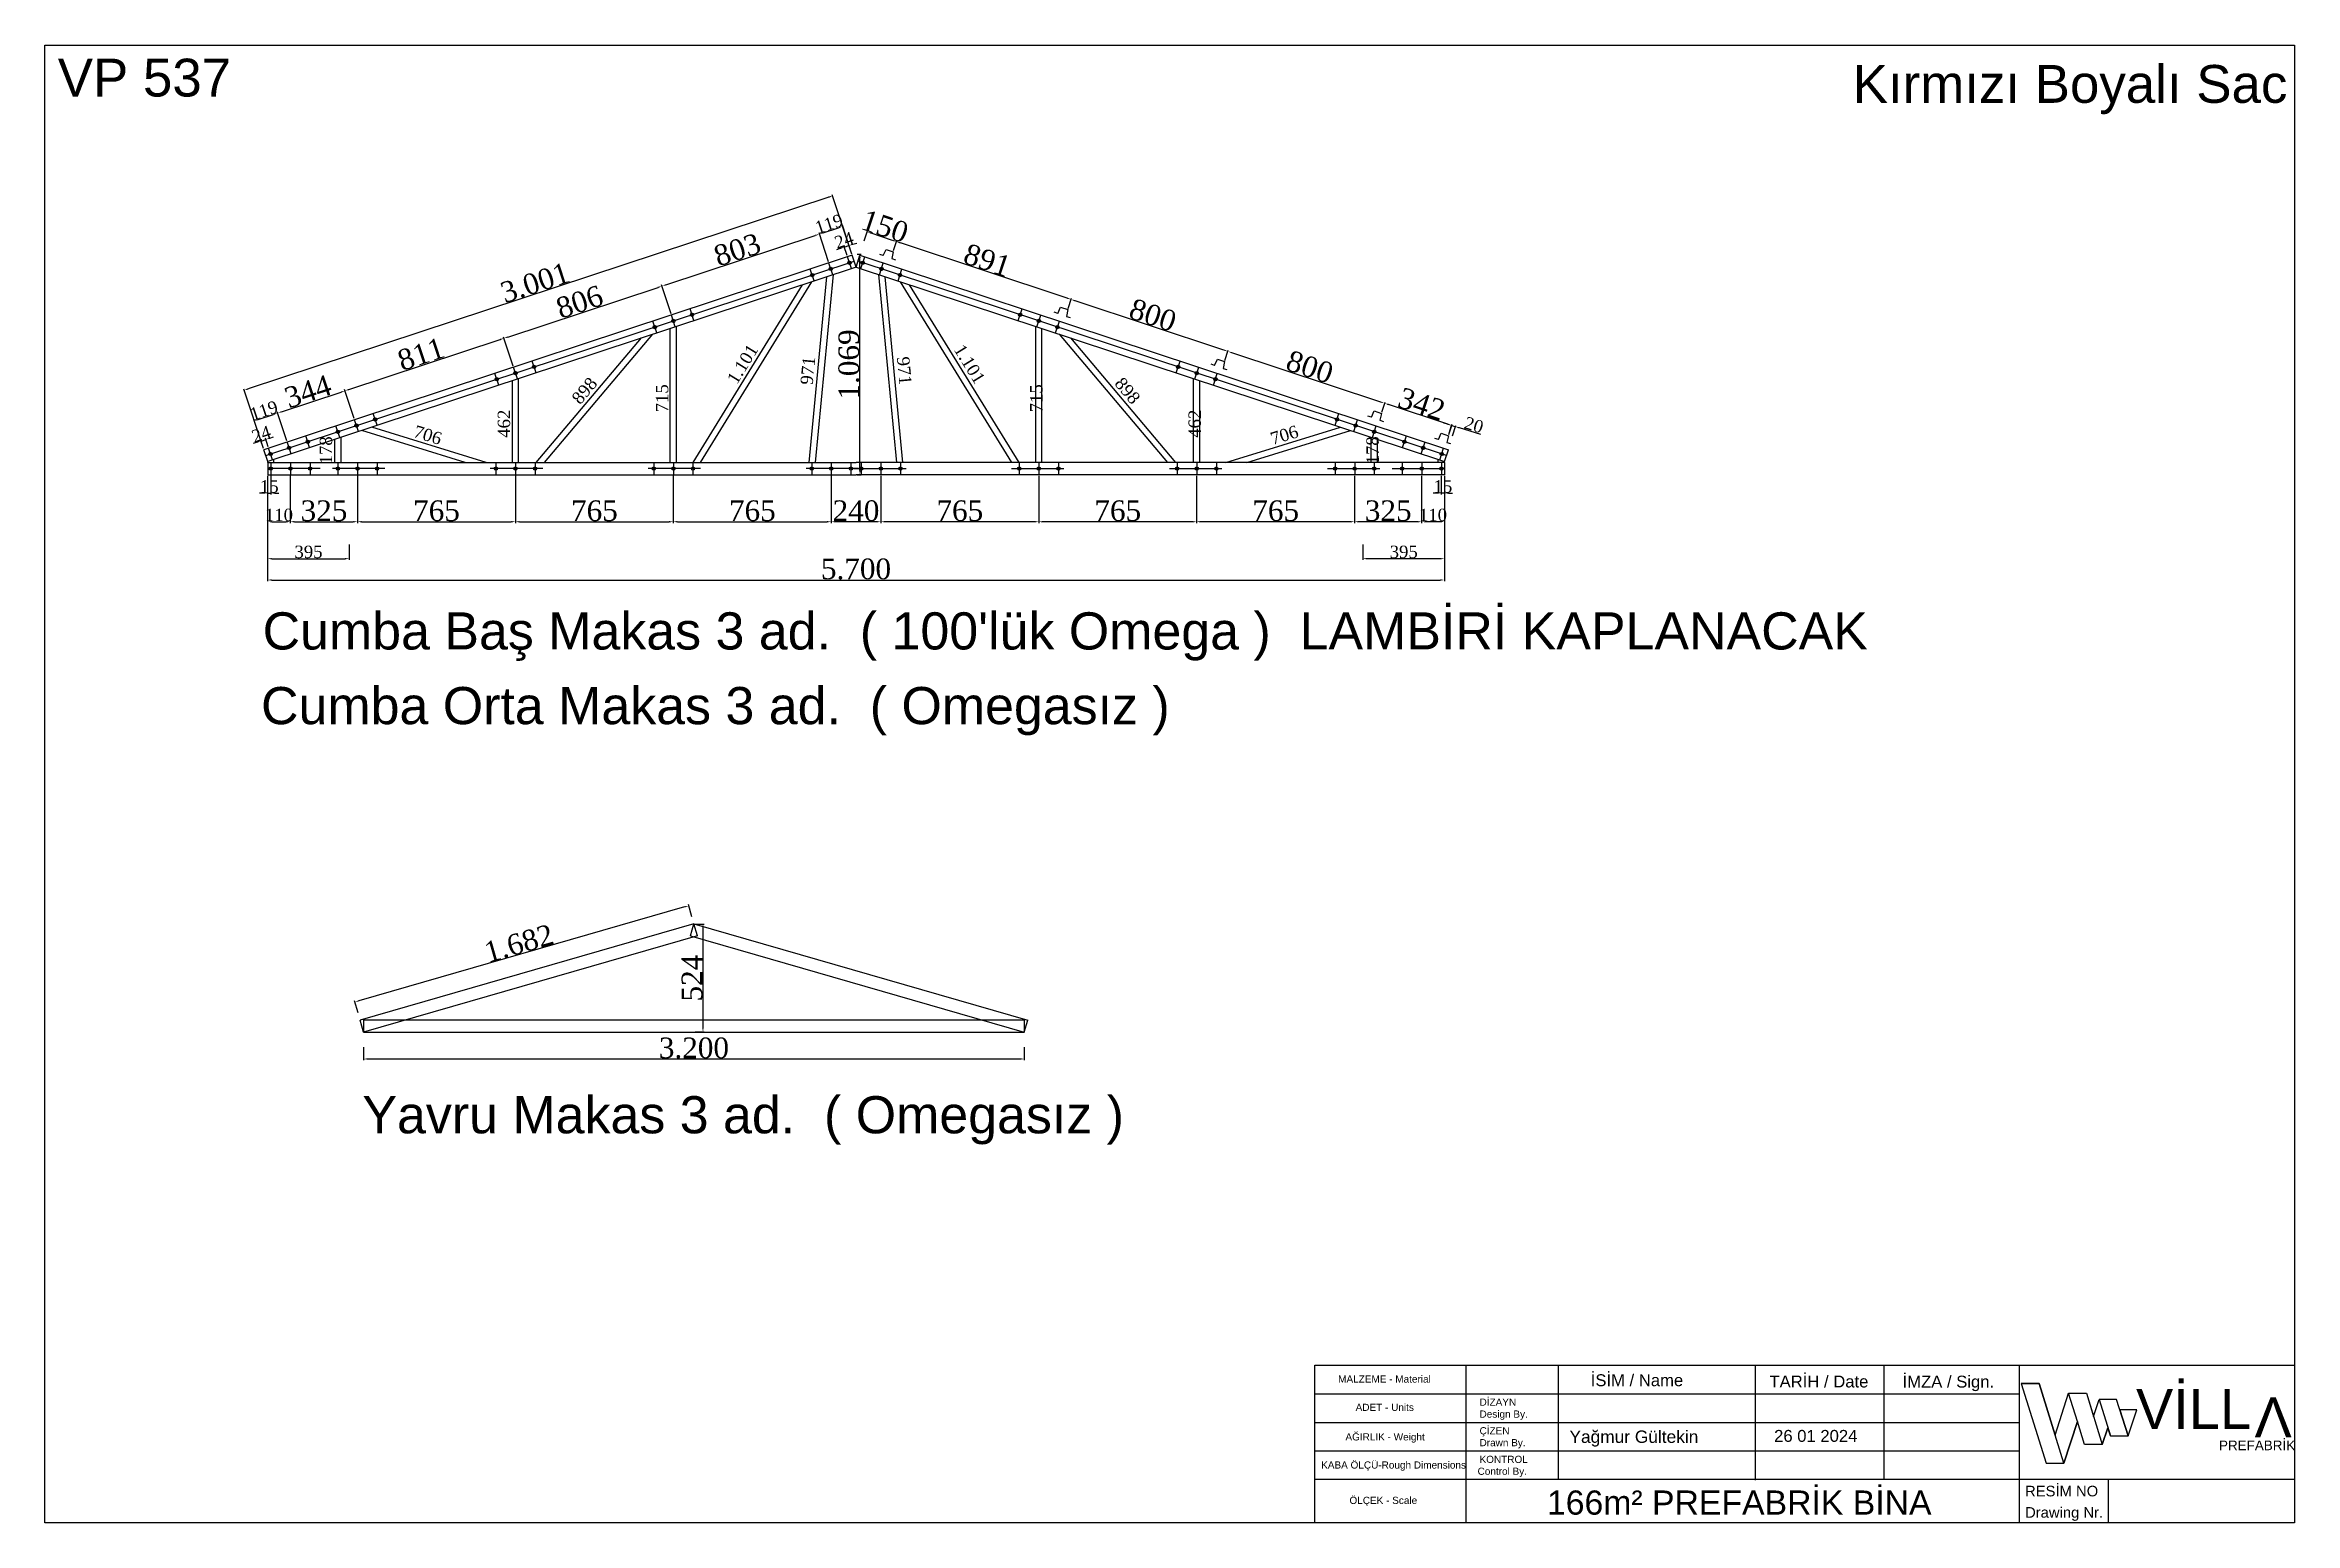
# Model space of a CAD drawing. Header units: millimetres. Extents: x 201962 to 221859, y -224854 to -197588.
# Drawn here: x 209923 to 220821, y -224854 to -217696 of the extents above; entities that cross this region are included whole.
import ezdxf
from ezdxf.enums import TextEntityAlignment as Align

# ---------------------------------------------------------------- set-up
doc = ezdxf.new("R2010")
doc.units = ezdxf.units.MM
doc.header["$MEASUREMENT"] = 0
for name, color, linetype in [('1', 250, 'Continuous'), ('Block1', 255, 'Continuous'), ('DUVAR', 7, 'Continuous'), ('ÖLÇÜLENDİRME', 121, 'Continuous')]:
    doc.layers.add(name, color=color, linetype=linetype)
doc.styles.add('133', font='times.ttf')
doc.styles.get("Standard").update_dxf_attribs({"font": 'arial.ttf'})
doc.dimstyles.new('MAKAS', dxfattribs={"dimscale": 20, "dimtxt": 1.3, "dimasz": 1, "dimexe": 0.3, "dimexo": 0.3, "dimgap": 0.1, "dimtad": 1, "dimrnd": 1, "dimzin": 12, "dimdsep": 46, "dimlunit": 6, "dimtxsty": '133', "dimcen": 0.8, "dimdle": 0.0005, "dimclrd": 4, "dimclre": 6, "dimclrt": 2, "dimazin": 3, "dimtfac": 1, "dimtmove": 0, "dimatfit": 2, "dimldrblk": 'DOTSMALL', "dimfxl": 0, "dimtolj": 1, "dimtzin": 0, "dimarcsym": 0})
doc.dimstyles.new('makas 1', dxfattribs={"dimscale": 20, "dimtxt": 3, "dimasz": 1.2, "dimexe": 0.3, "dimexo": 0.3, "dimgap": 0.1, "dimtad": 1, "dimrnd": 1, "dimzin": 12, "dimdsep": 46, "dimlunit": 6, "dimtxsty": '133', "dimblk": 'NONE', "dimcen": 0.8, "dimdle": 0.0005, "dimse1": 1, "dimse2": 1, "dimsd1": 1, "dimsd2": 1, "dimclrd": 105, "dimclre": 42, "dimclrt": 2, "dimazin": 3, "dimtfac": 1, "dimtmove": 0, "dimatfit": 2, "dimldrblk": 'NONE', "dimfxl": 0, "dimtolj": 1, "dimtzin": 0, "dimarcsym": 0})

msp = doc.modelspace()

# ---------------------------------------------------------------- texts
at = {"attachment_point": 1}
for s, insert, char_height in [('{\\f@Arial Unicode MS|b0|i0|c162|p34;VİLL}', (220050.967, -224204.351), 194.0625), ('{\\f@Arial Unicode MS|b0|i0|c162|p34;PREFABRİK}', (220453.247, -224455), 46.575)]:
    msp.add_mtext_dynamic_manual_height_columns(s, width=1137.80697, gutter_width=12.5, heights=[297.917], dxfattribs=dict(at, insert=insert, char_height=char_height))
at = {"insert": (220805.904, -224439.939), "char_height": 194.0625, "attachment_point": 1, "rotation": 180}
msp.add_mtext_dynamic_manual_height_columns('{\\f@Arial Unicode MS|b0|i0|c162|p34;V}', width=1137.80697, gutter_width=12.5, heights=[297.917], dxfattribs=at)
at = {"layer": '1', "color": 0, "lineweight": 25}
for s, height, p in [('MALZEME - Material', 34.6244, (216186.5, -224174.07)), ('İSİM / Name', 57.70734, (217409.882, -224191.434)), ('TARİH / Date', 57.70734, (218275.647, -224197.61)), ('İMZA / Sign.', 57.70734, (218920.455, -224198.226)), ('ADET - Units', 34.6244, (216271.221, -224311.057)), ('DİZAYN', 34.6244, (216871.356, -224286.077)), ('ÇİZEN', 34.6244, (216871.356, -224424.574)), ('Design By.', 34.6244, (216871.356, -224343.784)), ('AĞIRLIK - Weight', 34.6244, (216221.724, -224454.285)), ('Drawn By.', 34.6244, (216871.356, -224482.282)), ('Yağmur Gültekin', 60.01563, (217306.85, -224466.14)), ('KABA ÖLÇÜ-Rough Dimensions', 34.6244, (216104.142, -224590.417)), ('Control By.', 34.6244, (216861.946, -224620.779)), ('KONTROL', 34.6244, (216871.356, -224563.072)), ('ÖLÇEK - Scale', 34.6244, (216241.282, -224761.745)), ('RESİM NO', 51.2954, (219513.705, -224725.128)), ('Drawing Nr.', 51.29541, (219513.705, -224828.428))]:
    msp.add_text(s, height=height, dxfattribs=at).set_placement(p)
msp.add_text('26 01 2024', height=57.7073, dxfattribs=at).set_placement((218701.558, -224461.082), align=Align.RIGHT)
msp.add_text('166m² PREFABRİK BİNA', height=117.07034, dxfattribs=at).set_placement((218129.256, -224813.693), align=Align.CENTER)
at = {"layer": 'ÖLÇÜLENDİRME', "color": 2}
msp.add_text('VP 537', height=183.279, dxfattribs=at).set_placement((209984.564, -217945.303))
at = {"layer": 'ÖLÇÜLENDİRME', "color": 2, "attachment_point": 1}
for s, insert, char_height, width in [('Kırmızı Boyalı Sac', (218678.752, -217792.545), 183.27904, 7657.25151), ("Cumba Baş Makas 3 ad.  ( 100'lük Omega )  LAMBİRİ KAPLANACAK", (210976.813, -220443.478), 180, 11477.02618), ('Cumba Orta Makas 3 ad.  ( Omegasız )', (210969.145, -220805.179), 180, 11477.02618), ('Yavru Makas 3 ad.  ( Omegasız )', (211460.103, -222786.756), 180, 11477.02618)]:
    msp.add_mtext(s, dxfattribs=dict(at, insert=insert, char_height=char_height, width=width))

# ---------------------------------------------------------------- blocks, each defined once
blk = doc.blocks.new('*D10066')
at = {"layer": 'Defpoints', "color": 0}
for p in [(211001, -219777), (211016, -219777), (211016, -219866)]:
    blk.add_point(p, dxfattribs=at)
at = {"layer": 'ÖLÇÜLENDİRME', "color": 6, "lineweight": -2, "ltscale": 0.5}
for p, q in [((211001, -219783), (211001, -219872)), ((211016, -219783), (211016, -219872))]:
    blk.add_line(p, q, dxfattribs=at)
at = {"layer": 'ÖLÇÜLENDİRME', "color": 4, "lineweight": -2, "ltscale": 0.5}
for p, q in [((210981, -219866), (210961, -219866)), ((211001, -219866), (211016, -219866)), ((211036, -219866), (211056, -219866))]:
    blk.add_line(p, q, dxfattribs=at)
at = {"layer": 'ÖLÇÜLENDİRME', "color": 4}
for points in [[(210981, -219869), (210981, -219863), (211001, -219866)], [(211036, -219863), (211036, -219869), (211016, -219866)]]:
    blk.add_solid(points, dxfattribs=at)
at = {"layer": 'ÖLÇÜLENDİRME', "color": 2, "insert": (211009, -219834), "char_height": 60, "attachment_point": 5, "style": '133'}
blk.add_mtext('\\A1;15', dxfattribs=at)
blk = doc.blocks.new('_DotSmall')
at = {"color": 0, "linetype": 'ByBlock', "const_width": 0.5}
blk.add_lwpolyline([(-0.0625, 0, 1), (0.0625, 0, 1)], format="xyb", close=True, dxfattribs=at)
blk = doc.blocks.new('*D10067')
at = {"layer": 'Defpoints', "color": 0}
for p in [(211001, -219777), (211111, -219777), (211111, -220005)]:
    blk.add_point(p, dxfattribs=at)
at = {"layer": 'ÖLÇÜLENDİRME', "color": 6, "lineweight": -2, "ltscale": 0.5}
for p, q in [((211001, -219783), (211001, -220011)), ((211111, -219783), (211111, -220011))]:
    blk.add_line(p, q, dxfattribs=at)
at = {"layer": 'ÖLÇÜLENDİRME', "color": 4, "lineweight": -2, "ltscale": 0.5}
blk.add_line((211021, -220005), (211091, -220005), dxfattribs=at)
at = {"layer": 'ÖLÇÜLENDİRME', "color": 4}
for points in [[(211021, -220001), (211021, -220008), (211001, -220005)], [(211091, -220008), (211091, -220001), (211111, -220005)]]:
    blk.add_solid(points, dxfattribs=at)
at = {"layer": 'ÖLÇÜLENDİRME', "color": 2, "insert": (211056, -219972), "char_height": 60, "attachment_point": 5, "style": '133'}
blk.add_mtext('\\A1;110', dxfattribs=at)
blk = doc.blocks.new('*D10068')
at = {"layer": 'Defpoints', "color": 0}
for p in [(211111, -219777), (211436, -219777), (211436, -220005)]:
    blk.add_point(p, dxfattribs=at)
at = {"layer": 'ÖLÇÜLENDİRME', "color": 6, "lineweight": -2, "ltscale": 0.5}
for p, q in [((211111, -219783), (211111, -220011)), ((211436, -219783), (211436, -220011))]:
    blk.add_line(p, q, dxfattribs=at)
at = {"layer": 'ÖLÇÜLENDİRME', "color": 4, "lineweight": -2, "ltscale": 0.5}
blk.add_line((211131, -220005), (211416, -220005), dxfattribs=at)
at = {"layer": 'ÖLÇÜLENDİRME', "color": 4}
for points in [[(211131, -220001), (211131, -220008), (211111, -220005)], [(211416, -220008), (211416, -220001), (211436, -220005)]]:
    blk.add_solid(points, dxfattribs=at)
at = {"layer": 'ÖLÇÜLENDİRME', "color": 2, "insert": (211274, -219952), "char_height": 100, "attachment_point": 5, "style": '133'}
blk.add_mtext('\\A1;325', dxfattribs=at)
blk = doc.blocks.new('*D10069')
at = {"layer": 'Defpoints', "color": 0}
for p in [(211436, -219777), (212201, -219777), (212201, -220005)]:
    blk.add_point(p, dxfattribs=at)
at = {"layer": 'ÖLÇÜLENDİRME', "color": 6, "lineweight": -2, "ltscale": 0.5}
for p, q in [((211436, -219783), (211436, -220011)), ((212201, -219783), (212201, -220011))]:
    blk.add_line(p, q, dxfattribs=at)
at = {"layer": 'ÖLÇÜLENDİRME', "color": 4, "lineweight": -2, "ltscale": 0.5}
blk.add_line((211456, -220005), (212181, -220005), dxfattribs=at)
at = {"layer": 'ÖLÇÜLENDİRME', "color": 4}
for points in [[(211456, -220001), (211456, -220008), (211436, -220005)], [(212181, -220008), (212181, -220001), (212201, -220005)]]:
    blk.add_solid(points, dxfattribs=at)
at = {"layer": 'ÖLÇÜLENDİRME', "color": 2, "insert": (211819, -219952), "char_height": 100, "attachment_point": 5, "style": '133'}
blk.add_mtext('\\A1;765', dxfattribs=at)
blk = doc.blocks.new('*D10070')
at = {"layer": 'Defpoints', "color": 0}
for p in [(212201, -219777), (212966, -219777), (212966, -220005)]:
    blk.add_point(p, dxfattribs=at)
at = {"layer": 'ÖLÇÜLENDİRME', "color": 6, "lineweight": -2, "ltscale": 0.5}
for p, q in [((212201, -219783), (212201, -220011)), ((212966, -219783), (212966, -220011))]:
    blk.add_line(p, q, dxfattribs=at)
at = {"layer": 'ÖLÇÜLENDİRME', "color": 4, "lineweight": -2, "ltscale": 0.5}
blk.add_line((212221, -220005), (212946, -220005), dxfattribs=at)
at = {"layer": 'ÖLÇÜLENDİRME', "color": 4}
for points in [[(212221, -220001), (212221, -220008), (212201, -220005)], [(212946, -220008), (212946, -220001), (212966, -220005)]]:
    blk.add_solid(points, dxfattribs=at)
at = {"layer": 'ÖLÇÜLENDİRME', "color": 2, "insert": (212584, -219952), "char_height": 100, "attachment_point": 5, "style": '133'}
blk.add_mtext('\\A1;765', dxfattribs=at)
blk = doc.blocks.new('*D10071')
at = {"layer": 'Defpoints', "color": 0}
for p in [(212966, -219777), (213731, -219777), (213731, -220005)]:
    blk.add_point(p, dxfattribs=at)
at = {"layer": 'ÖLÇÜLENDİRME', "color": 6, "lineweight": -2, "ltscale": 0.5}
for p, q in [((212966, -219783), (212966, -220011)), ((213731, -219783), (213731, -220011))]:
    blk.add_line(p, q, dxfattribs=at)
at = {"layer": 'ÖLÇÜLENDİRME', "color": 4, "lineweight": -2, "ltscale": 0.5}
blk.add_line((212986, -220005), (213711, -220005), dxfattribs=at)
at = {"layer": 'ÖLÇÜLENDİRME', "color": 4}
for points in [[(212986, -220001), (212986, -220008), (212966, -220005)], [(213711, -220008), (213711, -220001), (213731, -220005)]]:
    blk.add_solid(points, dxfattribs=at)
at = {"layer": 'ÖLÇÜLENDİRME', "color": 2, "insert": (213349, -219952), "char_height": 100, "attachment_point": 5, "style": '133'}
blk.add_mtext('\\A1;765', dxfattribs=at)
blk = doc.blocks.new('*D10072')
at = {"layer": 'Defpoints', "color": 0}
for p in [(211001, -220109), (211396, -220109), (211396, -220184)]:
    blk.add_point(p, dxfattribs=at)
at = {"layer": 'ÖLÇÜLENDİRME', "color": 6, "lineweight": -2, "ltscale": 0.5}
for p, q in [((211001, -220115), (211001, -220190)), ((211396, -220115), (211396, -220190))]:
    blk.add_line(p, q, dxfattribs=at)
at = {"layer": 'ÖLÇÜLENDİRME', "color": 4, "lineweight": -2, "ltscale": 0.5}
blk.add_line((211021, -220184), (211376, -220184), dxfattribs=at)
at = {"layer": 'ÖLÇÜLENDİRME', "color": 4}
for points in [[(211021, -220180), (211021, -220187), (211001, -220184)], [(211376, -220187), (211376, -220180), (211396, -220184)]]:
    blk.add_solid(points, dxfattribs=at)
at = {"layer": 'ÖLÇÜLENDİRME', "color": 2, "insert": (211199, -220151), "char_height": 60, "attachment_point": 5, "style": '133'}
blk.add_mtext('\\A1;395', dxfattribs=at)
blk = doc.blocks.new('*D10073')
at = {"layer": 'Defpoints', "color": 0}
for p in [(211001, -219920), (216701, -219881), (216701, -220287)]:
    blk.add_point(p, dxfattribs=at)
at = {"layer": 'ÖLÇÜLENDİRME', "color": 6, "lineweight": -2, "ltscale": 0.5}
for p, q in [((211001, -219926), (211001, -220293)), ((216701, -219887), (216701, -220293))]:
    blk.add_line(p, q, dxfattribs=at)
at = {"layer": 'ÖLÇÜLENDİRME', "color": 4, "lineweight": -2, "ltscale": 0.5}
blk.add_line((211021, -220287), (216681, -220287), dxfattribs=at)
at = {"layer": 'ÖLÇÜLENDİRME', "color": 4}
for points in [[(211021, -220283), (211021, -220290), (211001, -220287)], [(216681, -220290), (216681, -220283), (216701, -220287)]]:
    blk.add_solid(points, dxfattribs=at)
at = {"layer": 'ÖLÇÜLENDİRME', "color": 2, "insert": (213851, -220234), "char_height": 100, "attachment_point": 5, "style": '133'}
blk.add_mtext('\\A1;5.700', dxfattribs=at)
blk = doc.blocks.new('*D10079')
at = {"layer": 'Defpoints', "color": 0}
for p in [(213731, -219840), (213971, -219825), (213731, -220005)]:
    blk.add_point(p, dxfattribs=at)
at = {"layer": 'ÖLÇÜLENDİRME', "color": 6, "lineweight": -2, "ltscale": 0.5}
for p, q in [((213731, -219846), (213731, -220011)), ((213971, -219831), (213971, -220011))]:
    blk.add_line(p, q, dxfattribs=at)
at = {"layer": 'ÖLÇÜLENDİRME', "color": 4, "lineweight": -2, "ltscale": 0.5}
blk.add_line((213951, -220005), (213751, -220005), dxfattribs=at)
at = {"layer": 'ÖLÇÜLENDİRME', "color": 4}
for points in [[(213751, -220001), (213751, -220008), (213731, -220005)], [(213951, -220008), (213951, -220001), (213971, -220005)]]:
    blk.add_solid(points, dxfattribs=at)
at = {"layer": 'ÖLÇÜLENDİRME', "color": 2, "insert": (213851, -219952), "char_height": 100, "attachment_point": 5, "style": '133'}
blk.add_mtext('\\A1;240', dxfattribs=at)
blk = doc.blocks.new('*D10183')
at = {"layer": 'Defpoints', "color": 0}
for p in [(211466, -222544), (214666, -222544), (211466, -222607)]:
    blk.add_point(p, dxfattribs=at)
at = {"layer": 'ÖLÇÜLENDİRME', "color": 6, "lineweight": -2, "ltscale": 0.5}
for p, q in [((211466, -222550), (211466, -222613)), ((214666, -222550), (214666, -222613))]:
    blk.add_line(p, q, dxfattribs=at)
at = {"layer": 'ÖLÇÜLENDİRME', "color": 4, "lineweight": -2, "ltscale": 0.5}
blk.add_line((214646, -222607), (211486, -222607), dxfattribs=at)
at = {"layer": 'ÖLÇÜLENDİRME', "color": 4}
for points in [[(211486, -222603), (211486, -222610), (211466, -222607)], [(214646, -222610), (214646, -222603), (214666, -222607)]]:
    blk.add_solid(points, dxfattribs=at)
at = {"layer": 'ÖLÇÜLENDİRME', "color": 2, "insert": (213066, -222554), "char_height": 100, "attachment_point": 5, "style": '133'}
blk.add_mtext('\\A1;3.200', dxfattribs=at)
blk = doc.blocks.new('*D10184')
at = {"layer": 'Defpoints', "color": 0}
for p in [(213066, -221953), (213110, -221953), (213066, -222476)]:
    blk.add_point(p, dxfattribs=at)
at = {"layer": 'ÖLÇÜLENDİRME', "color": 6, "lineweight": -2, "ltscale": 0.5}
for p, q in [((213072, -221953), (213116, -221953)), ((213072, -222476), (213116, -222476))]:
    blk.add_line(p, q, dxfattribs=at)
at = {"layer": 'ÖLÇÜLENDİRME', "color": 4, "lineweight": -2, "ltscale": 0.5}
blk.add_line((213110, -222456), (213110, -221973), dxfattribs=at)
at = {"layer": 'ÖLÇÜLENDİRME', "color": 4}
for points in [[(213113, -221973), (213106, -221973), (213110, -221953)], [(213106, -222456), (213113, -222456), (213110, -222476)]]:
    blk.add_solid(points, dxfattribs=at)
at = {"layer": 'ÖLÇÜLENDİRME', "color": 2, "insert": (213057, -222215), "char_height": 100, "attachment_point": 5, "rotation": 90, "style": '133'}
blk.add_mtext('\\A1;524', dxfattribs=at)
blk = doc.blocks.new('*D10185')
at = {"layer": 'Defpoints', "color": 0}
for p in [(213058, -221924), (211424, -222330), (211441, -222390)]:
    blk.add_point(p, dxfattribs=at)
at = {"layer": 'ÖLÇÜLENDİRME', "color": 4, "lineweight": -2, "ltscale": 0.5}
blk.add_line((213021, -221870), (211443, -222325), dxfattribs=at)
at = {"layer": 'ÖLÇÜLENDİRME', "color": 6, "lineweight": -2, "ltscale": 0.5}
for p, q in [((213056, -221918), (213039, -221859)), ((211440, -222384), (211422, -222325))]:
    blk.add_line(p, q, dxfattribs=at)
at = {"layer": 'ÖLÇÜLENDİRME', "color": 4}
for points in [[(213022, -221873), (213021, -221867), (213041, -221865)], [(211442, -222322), (211444, -222328), (211424, -222330)]]:
    blk.add_solid(points, dxfattribs=at)
at = {"layer": 'ÖLÇÜLENDİRME', "color": 2, "insert": (212218, -222047), "char_height": 100, "attachment_point": 5, "rotation": 16.0764, "style": '133'}
blk.add_mtext('\\A1;1.682', dxfattribs=at)
blk = doc.blocks.new('*D10264')
at = {"layer": 'Defpoints', "color": 0}
for p in [(211367, -219570), (211316, -219748), (211367, -219748)]:
    blk.add_point(p, dxfattribs=at)
at = {"layer": 'Block1', "color": 2, "insert": (211284, -219659), "char_height": 60, "attachment_point": 5, "rotation": 90, "style": '133'}
blk.add_mtext('\\A1;178', dxfattribs=at)
blk = doc.blocks.new('_None')
blk = doc.blocks.new('*D10265')
at = {"layer": 'Defpoints', "color": 0}
for p in [(211417, -219552), (212092, -219760), (212104, -219720)]:
    blk.add_point(p, dxfattribs=at)
at = {"layer": 'Block1', "color": 2, "insert": (211777, -219585), "char_height": 60, "attachment_point": 5, "rotation": 342.857, "style": '133'}
blk.add_mtext('\\A1;706', dxfattribs=at)
blk = doc.blocks.new('*D10266')
at = {"layer": 'Defpoints', "color": 0}
for p in [(212178, -219298), (212222, -219298), (212222, -219761)]:
    blk.add_point(p, dxfattribs=at)
at = {"layer": 'Block1', "color": 2, "insert": (212146, -219530), "char_height": 60, "attachment_point": 5, "rotation": 90, "style": '133'}
blk.add_mtext('\\A1;462', dxfattribs=at)
blk = doc.blocks.new('*D10267')
at = {"layer": 'Defpoints', "color": 0}
for p in [(212851, -219048), (212886, -219078), (212306, -219763)]:
    blk.add_point(p, dxfattribs=at)
at = {"layer": 'Block1', "color": 2, "insert": (212536, -219370), "char_height": 60, "attachment_point": 5, "rotation": 49.7671, "style": '133'}
blk.add_mtext('\\A1;898', dxfattribs=at)
blk = doc.blocks.new('*D10268')
at = {"layer": 'Defpoints', "color": 0}
for p in [(212995, -219050), (212945, -219765), (212995, -219765)]:
    blk.add_point(p, dxfattribs=at)
at = {"layer": 'Block1', "color": 2, "insert": (212912, -219407), "char_height": 60, "attachment_point": 5, "rotation": 90, "style": '133'}
blk.add_mtext('\\A1;715', dxfattribs=at)
blk = doc.blocks.new('*D10269')
at = {"layer": 'Defpoints', "color": 0}
for p in [(213618, -218790), (213655, -218812), (213077, -219750)]:
    blk.add_point(p, dxfattribs=at)
at = {"layer": 'Block1', "color": 2, "insert": (213302, -219241), "char_height": 60, "attachment_point": 5, "rotation": 58.363, "style": '133'}
blk.add_mtext('\\A1;1.101', dxfattribs=at)
blk = doc.blocks.new('*D10270')
at = {"layer": 'Defpoints', "color": 0}
for p in [(213747, -218798), (213604, -219760), (213654, -219765)]:
    blk.add_point(p, dxfattribs=at)
at = {"layer": 'Block1', "color": 2, "insert": (213618, -219273), "char_height": 60, "attachment_point": 5, "rotation": 84.5301, "style": '133'}
blk.add_mtext('\\A1;971', dxfattribs=at)
blk = doc.blocks.new('*D10271')
at = {"layer": 'Defpoints', "color": 0}
for p in [(216686, -219777), (216701, -219777), (216686, -219866)]:
    blk.add_point(p, dxfattribs=at)
at = {"layer": 'ÖLÇÜLENDİRME', "color": 6, "lineweight": -2, "ltscale": 0.5}
for p, q in [((216686, -219783), (216686, -219872)), ((216701, -219783), (216701, -219872))]:
    blk.add_line(p, q, dxfattribs=at)
at = {"layer": 'ÖLÇÜLENDİRME', "color": 4, "lineweight": -2, "ltscale": 0.5}
for p, q in [((216666, -219866), (216646, -219866)), ((216701, -219866), (216686, -219866)), ((216721, -219866), (216741, -219866))]:
    blk.add_line(p, q, dxfattribs=at)
at = {"layer": 'ÖLÇÜLENDİRME', "color": 4}
for points in [[(216666, -219869), (216666, -219863), (216686, -219866)], [(216721, -219863), (216721, -219869), (216701, -219866)]]:
    blk.add_solid(points, dxfattribs=at)
at = {"layer": 'ÖLÇÜLENDİRME', "color": 2, "insert": (216694, -219834), "char_height": 60, "attachment_point": 5, "style": '133'}
blk.add_mtext('\\A1;15', dxfattribs=at)
blk = doc.blocks.new('*D10272')
at = {"layer": 'Defpoints', "color": 0}
for p in [(216591, -219777), (216701, -219777), (216591, -220005)]:
    blk.add_point(p, dxfattribs=at)
at = {"layer": 'ÖLÇÜLENDİRME', "color": 6, "lineweight": -2, "ltscale": 0.5}
for p, q in [((216591, -219783), (216591, -220011)), ((216701, -219783), (216701, -220011))]:
    blk.add_line(p, q, dxfattribs=at)
at = {"layer": 'ÖLÇÜLENDİRME', "color": 4, "lineweight": -2, "ltscale": 0.5}
blk.add_line((216681, -220005), (216611, -220005), dxfattribs=at)
at = {"layer": 'ÖLÇÜLENDİRME', "color": 4}
for points in [[(216611, -220001), (216611, -220008), (216591, -220005)], [(216681, -220008), (216681, -220001), (216701, -220005)]]:
    blk.add_solid(points, dxfattribs=at)
at = {"layer": 'ÖLÇÜLENDİRME', "color": 2, "insert": (216646, -219972), "char_height": 60, "attachment_point": 5, "style": '133'}
blk.add_mtext('\\A1;110', dxfattribs=at)
blk = doc.blocks.new('*D10273')
at = {"layer": 'Defpoints', "color": 0}
for p in [(216266, -219777), (216591, -219777), (216266, -220005)]:
    blk.add_point(p, dxfattribs=at)
at = {"layer": 'ÖLÇÜLENDİRME', "color": 6, "lineweight": -2, "ltscale": 0.5}
for p, q in [((216266, -219783), (216266, -220011)), ((216591, -219783), (216591, -220011))]:
    blk.add_line(p, q, dxfattribs=at)
at = {"layer": 'ÖLÇÜLENDİRME', "color": 4, "lineweight": -2, "ltscale": 0.5}
blk.add_line((216571, -220005), (216286, -220005), dxfattribs=at)
at = {"layer": 'ÖLÇÜLENDİRME', "color": 4}
for points in [[(216286, -220001), (216286, -220008), (216266, -220005)], [(216571, -220008), (216571, -220001), (216591, -220005)]]:
    blk.add_solid(points, dxfattribs=at)
at = {"layer": 'ÖLÇÜLENDİRME', "color": 2, "insert": (216429, -219952), "char_height": 100, "attachment_point": 5, "style": '133'}
blk.add_mtext('\\A1;325', dxfattribs=at)
blk = doc.blocks.new('*D10274')
at = {"layer": 'Defpoints', "color": 0}
for p in [(215501, -219777), (216266, -219777), (215501, -220005)]:
    blk.add_point(p, dxfattribs=at)
at = {"layer": 'ÖLÇÜLENDİRME', "color": 6, "lineweight": -2, "ltscale": 0.5}
for p, q in [((215501, -219783), (215501, -220011)), ((216266, -219783), (216266, -220011))]:
    blk.add_line(p, q, dxfattribs=at)
at = {"layer": 'ÖLÇÜLENDİRME', "color": 4, "lineweight": -2, "ltscale": 0.5}
blk.add_line((216246, -220005), (215521, -220005), dxfattribs=at)
at = {"layer": 'ÖLÇÜLENDİRME', "color": 4}
for points in [[(215521, -220001), (215521, -220008), (215501, -220005)], [(216246, -220008), (216246, -220001), (216266, -220005)]]:
    blk.add_solid(points, dxfattribs=at)
at = {"layer": 'ÖLÇÜLENDİRME', "color": 2, "insert": (215884, -219952), "char_height": 100, "attachment_point": 5, "style": '133'}
blk.add_mtext('\\A1;765', dxfattribs=at)
blk = doc.blocks.new('*D10275')
at = {"layer": 'Defpoints', "color": 0}
for p in [(214736, -219777), (215501, -219777), (214736, -220005)]:
    blk.add_point(p, dxfattribs=at)
at = {"layer": 'ÖLÇÜLENDİRME', "color": 6, "lineweight": -2, "ltscale": 0.5}
for p, q in [((214736, -219783), (214736, -220011)), ((215501, -219783), (215501, -220011))]:
    blk.add_line(p, q, dxfattribs=at)
at = {"layer": 'ÖLÇÜLENDİRME', "color": 4, "lineweight": -2, "ltscale": 0.5}
blk.add_line((215481, -220005), (214756, -220005), dxfattribs=at)
at = {"layer": 'ÖLÇÜLENDİRME', "color": 4}
for points in [[(214756, -220001), (214756, -220008), (214736, -220005)], [(215481, -220008), (215481, -220001), (215501, -220005)]]:
    blk.add_solid(points, dxfattribs=at)
at = {"layer": 'ÖLÇÜLENDİRME', "color": 2, "insert": (215119, -219952), "char_height": 100, "attachment_point": 5, "style": '133'}
blk.add_mtext('\\A1;765', dxfattribs=at)
blk = doc.blocks.new('*D10276')
at = {"layer": 'Defpoints', "color": 0}
for p in [(213971, -219777), (214736, -219777), (213971, -220005)]:
    blk.add_point(p, dxfattribs=at)
at = {"layer": 'ÖLÇÜLENDİRME', "color": 6, "lineweight": -2, "ltscale": 0.5}
for p, q in [((213971, -219783), (213971, -220011)), ((214736, -219783), (214736, -220011))]:
    blk.add_line(p, q, dxfattribs=at)
at = {"layer": 'ÖLÇÜLENDİRME', "color": 4, "lineweight": -2, "ltscale": 0.5}
blk.add_line((214716, -220005), (213991, -220005), dxfattribs=at)
at = {"layer": 'ÖLÇÜLENDİRME', "color": 4}
for points in [[(213991, -220001), (213991, -220008), (213971, -220005)], [(214716, -220008), (214716, -220001), (214736, -220005)]]:
    blk.add_solid(points, dxfattribs=at)
at = {"layer": 'ÖLÇÜLENDİRME', "color": 2, "insert": (214354, -219952), "char_height": 100, "attachment_point": 5, "style": '133'}
blk.add_mtext('\\A1;765', dxfattribs=at)
blk = doc.blocks.new('*D10277')
at = {"layer": 'Defpoints', "color": 0}
for p in [(216306, -220109), (216701, -220109), (216306, -220184)]:
    blk.add_point(p, dxfattribs=at)
at = {"layer": 'ÖLÇÜLENDİRME', "color": 6, "lineweight": -2, "ltscale": 0.5}
for p, q in [((216306, -220115), (216306, -220190)), ((216701, -220115), (216701, -220190))]:
    blk.add_line(p, q, dxfattribs=at)
at = {"layer": 'ÖLÇÜLENDİRME', "color": 4, "lineweight": -2, "ltscale": 0.5}
blk.add_line((216681, -220184), (216326, -220184), dxfattribs=at)
at = {"layer": 'ÖLÇÜLENDİRME', "color": 4}
for points in [[(216326, -220180), (216326, -220187), (216306, -220184)], [(216681, -220187), (216681, -220180), (216701, -220184)]]:
    blk.add_solid(points, dxfattribs=at)
at = {"layer": 'ÖLÇÜLENDİRME', "color": 2, "insert": (216504, -220151), "char_height": 60, "attachment_point": 5, "style": '133'}
blk.add_mtext('\\A1;395', dxfattribs=at)
blk = doc.blocks.new('*D10278')
at = {"layer": 'Defpoints', "color": 0}
for p in [(216336, -219570), (216336, -219748), (216387, -219748)]:
    blk.add_point(p, dxfattribs=at)
at = {"layer": 'Block1', "color": 2, "insert": (216354, -219659), "char_height": 60, "attachment_point": 5, "rotation": 90, "style": '133'}
blk.add_mtext('\\A1;178', dxfattribs=at)
blk = doc.blocks.new('*D10279')
at = {"layer": 'Defpoints', "color": 0}
for p in [(216286, -219552), (215599, -219720), (215611, -219760)]:
    blk.add_point(p, dxfattribs=at)
at = {"layer": 'Block1', "color": 2, "insert": (215926, -219585), "char_height": 60, "attachment_point": 5, "rotation": 17.143, "style": '133'}
blk.add_mtext('\\A1;706', dxfattribs=at)
blk = doc.blocks.new('*D10280')
at = {"layer": 'Defpoints', "color": 0}
for p in [(215481, -219298), (215525, -219298), (215481, -219761)]:
    blk.add_point(p, dxfattribs=at)
at = {"layer": 'Block1', "color": 2, "insert": (215492, -219530), "char_height": 60, "attachment_point": 5, "rotation": 90, "style": '133'}
blk.add_mtext('\\A1;462', dxfattribs=at)
blk = doc.blocks.new('*D10281')
at = {"layer": 'Defpoints', "color": 0}
for p in [(214852, -219048), (214817, -219078), (215397, -219763)]:
    blk.add_point(p, dxfattribs=at)
at = {"layer": 'Block1', "color": 2, "insert": (215166, -219370), "char_height": 60, "attachment_point": 5, "rotation": 310.2329, "style": '133'}
blk.add_mtext('\\A1;898', dxfattribs=at)
blk = doc.blocks.new('*D10282')
at = {"layer": 'Defpoints', "color": 0}
for p in [(214708, -219050), (214708, -219765), (214758, -219765)]:
    blk.add_point(p, dxfattribs=at)
at = {"layer": 'Block1', "color": 2, "insert": (214725, -219407), "char_height": 60, "attachment_point": 5, "rotation": 90, "style": '133'}
blk.add_mtext('\\A1;715', dxfattribs=at)
blk = doc.blocks.new('*D10283')
at = {"layer": 'Defpoints', "color": 0}
for p in [(214048, -218812), (214084, -218790), (214625, -219750)]:
    blk.add_point(p, dxfattribs=at)
at = {"layer": 'Block1', "color": 2, "insert": (214401, -219241), "char_height": 60, "attachment_point": 5, "rotation": 301.637, "style": '133'}
blk.add_mtext('\\A1;1.101', dxfattribs=at)
blk = doc.blocks.new('*D10284')
at = {"layer": 'Defpoints', "color": 0}
for p in [(213956, -218798), (214049, -219765), (214099, -219760)]:
    blk.add_point(p, dxfattribs=at)
at = {"layer": 'Block1', "color": 2, "insert": (214085, -219273), "char_height": 60, "attachment_point": 5, "rotation": 275.4699, "style": '133'}
blk.add_mtext('\\A1;971', dxfattribs=at)
blk = doc.blocks.new('*D10285')
at = {"layer": 'Defpoints', "color": 0}
for p in [(213851, -218708), (213870, -218708), (213851, -219777)]:
    blk.add_point(p, dxfattribs=at)
at = {"layer": 'ÖLÇÜLENDİRME', "color": 6, "lineweight": -2, "ltscale": 0.5}
for p, q in [((213857, -218708), (213876, -218708)), ((213857, -219777), (213876, -219777))]:
    blk.add_line(p, q, dxfattribs=at)
at = {"layer": 'ÖLÇÜLENDİRME', "color": 4, "lineweight": -2, "ltscale": 0.5}
blk.add_line((213870, -219757), (213870, -218728), dxfattribs=at)
at = {"layer": 'ÖLÇÜLENDİRME', "color": 4}
for points in [[(213874, -218728), (213867, -218728), (213870, -218708)], [(213867, -219757), (213874, -219757), (213870, -219777)]]:
    blk.add_solid(points, dxfattribs=at)
at = {"layer": 'ÖLÇÜLENDİRME', "color": 2, "insert": (213817, -219243), "char_height": 100, "attachment_point": 5, "rotation": 90, "style": '133'}
blk.add_mtext('\\A1;1.069', dxfattribs=at)
blk = doc.blocks.new('*D10286')
at = {"layer": 'Defpoints', "color": 0}
for p in [(210983, -219656), (210992, -219606), (211005, -219648)]:
    blk.add_point(p, dxfattribs=at)
at = {"layer": 'ÖLÇÜLENDİRME', "color": 6, "lineweight": -2, "ltscale": 0.5}
for p, q in [((211004, -219642), (210990, -219600)), ((210981, -219650), (210967, -219608))]:
    blk.add_line(p, q, dxfattribs=at)
at = {"layer": 'ÖLÇÜLENDİRME', "color": 4, "lineweight": -2, "ltscale": 0.5}
for p, q in [((211011, -219600), (211030, -219594)), ((210950, -219620), (210931, -219626)), ((210969, -219614), (210992, -219606))]:
    blk.add_line(p, q, dxfattribs=at)
at = {"layer": 'ÖLÇÜLENDİRME', "color": 4}
for points in [[(211010, -219597), (211012, -219603), (210992, -219606)], [(210951, -219623), (210949, -219617), (210969, -219614)]]:
    blk.add_solid(points, dxfattribs=at)
at = {"layer": 'ÖLÇÜLENDİRME', "color": 2, "insert": (210970, -219580), "char_height": 60, "attachment_point": 5, "rotation": 18.2792, "style": '133'}
blk.add_mtext('\\A1;24', dxfattribs=at)
blk = doc.blocks.new('*D10287')
at = {"layer": 'Defpoints', "color": 0}
for p in [(211049, -219478), (210983, -219656), (211096, -219618)]:
    blk.add_point(p, dxfattribs=at)
at = {"layer": 'ÖLÇÜLENDİRME', "color": 4, "lineweight": -2, "ltscale": 0.5}
blk.add_line((210955, -219509), (211030, -219485), dxfattribs=at)
at = {"layer": 'ÖLÇÜLENDİRME', "color": 6, "lineweight": -2, "ltscale": 0.5}
for p, q in [((211094, -219613), (211048, -219473)), ((210981, -219650), (210935, -219510))]:
    blk.add_line(p, q, dxfattribs=at)
at = {"layer": 'ÖLÇÜLENDİRME', "color": 4}
for points in [[(211031, -219488), (211029, -219481), (211049, -219478)], [(210954, -219506), (210956, -219513), (210936, -219516)]]:
    blk.add_solid(points, dxfattribs=at)
at = {"layer": 'ÖLÇÜLENDİRME', "color": 2, "insert": (210983, -219466), "char_height": 60, "attachment_point": 5, "rotation": 18.2792, "style": '133'}
blk.add_mtext('\\A1;119', dxfattribs=at)
blk = doc.blocks.new('*D10289')
at = {"layer": 'Defpoints', "color": 0}
for p in [(212146, -219116), (212192, -219256), (211422, -219511)]:
    blk.add_point(p, dxfattribs=at)
at = {"layer": 'ÖLÇÜLENDİRME', "color": 4, "lineweight": -2, "ltscale": 0.5}
blk.add_line((211395, -219364), (212127, -219122), dxfattribs=at)
at = {"layer": 'ÖLÇÜLENDİRME', "color": 6, "lineweight": -2, "ltscale": 0.5}
for p, q in [((212190, -219251), (212144, -219110)), ((211420, -219505), (211374, -219365))]:
    blk.add_line(p, q, dxfattribs=at)
at = {"layer": 'ÖLÇÜLENDİRME', "color": 4}
for points in [[(212128, -219126), (212126, -219119), (212146, -219116)], [(211394, -219361), (211396, -219367), (211376, -219370)]]:
    blk.add_solid(points, dxfattribs=at)
at = {"layer": 'ÖLÇÜLENDİRME', "color": 2, "insert": (211744, -219193), "char_height": 100, "attachment_point": 5, "rotation": 18.2792, "style": '133'}
blk.add_mtext('\\A1;811', dxfattribs=at)
blk = doc.blocks.new('*D10290')
at = {"layer": 'Defpoints', "color": 0}
for p in [(212911, -218863), (212957, -219004), (212192, -219256)]:
    blk.add_point(p, dxfattribs=at)
at = {"layer": 'ÖLÇÜLENDİRME', "color": 4, "lineweight": -2, "ltscale": 0.5}
blk.add_line((212165, -219110), (212892, -218870), dxfattribs=at)
at = {"layer": 'ÖLÇÜLENDİRME', "color": 6, "lineweight": -2, "ltscale": 0.5}
for p, q in [((212955, -218998), (212909, -218858)), ((212190, -219251), (212144, -219110))]:
    blk.add_line(p, q, dxfattribs=at)
at = {"layer": 'ÖLÇÜLENDİRME', "color": 4}
for points in [[(212893, -218873), (212891, -218867), (212911, -218863)], [(212164, -219107), (212166, -219113), (212146, -219116)]]:
    blk.add_solid(points, dxfattribs=at)
at = {"layer": 'ÖLÇÜLENDİRME', "color": 2, "insert": (212512, -218940), "char_height": 100, "attachment_point": 5, "rotation": 18.2774, "style": '133'}
blk.add_mtext('\\A1;806', dxfattribs=at)
blk = doc.blocks.new('*D10291')
at = {"layer": 'Defpoints', "color": 0}
for p in [(213673, -218612), (213720, -218752), (212957, -219004)]:
    blk.add_point(p, dxfattribs=at)
at = {"layer": 'ÖLÇÜLENDİRME', "color": 4, "lineweight": -2, "ltscale": 0.5}
blk.add_line((212930, -218857), (213654, -218618), dxfattribs=at)
at = {"layer": 'ÖLÇÜLENDİRME', "color": 6, "lineweight": -2, "ltscale": 0.5}
for p, q in [((213718, -218746), (213672, -218606)), ((212955, -218998), (212909, -218858))]:
    blk.add_line(p, q, dxfattribs=at)
at = {"layer": 'ÖLÇÜLENDİRME', "color": 4}
for points in [[(213655, -218621), (213653, -218615), (213673, -218612)], [(212929, -218854), (212931, -218860), (212911, -218863)]]:
    blk.add_solid(points, dxfattribs=at)
at = {"layer": 'ÖLÇÜLENDİRME', "color": 2, "insert": (213276, -218687), "char_height": 100, "attachment_point": 5, "rotation": 18.2783, "style": '133'}
blk.add_mtext('\\A1;803', dxfattribs=at)
blk = doc.blocks.new('*D10292')
at = {"layer": 'Defpoints', "color": 0}
for p in [(213786, -218574), (213833, -218714), (213720, -218752)]:
    blk.add_point(p, dxfattribs=at)
at = {"layer": 'ÖLÇÜLENDİRME', "color": 6, "lineweight": -2, "ltscale": 0.5}
for p, q in [((213718, -218746), (213672, -218606)), ((213831, -218709), (213785, -218569))]:
    blk.add_line(p, q, dxfattribs=at)
at = {"layer": 'ÖLÇÜLENDİRME', "color": 4, "lineweight": -2, "ltscale": 0.5}
blk.add_line((213692, -218605), (213767, -218581), dxfattribs=at)
at = {"layer": 'ÖLÇÜLENDİRME', "color": 4}
for points in [[(213691, -218602), (213693, -218608), (213673, -218612)], [(213768, -218584), (213766, -218577), (213786, -218574)]]:
    blk.add_solid(points, dxfattribs=at)
at = {"layer": 'ÖLÇÜLENDİRME', "color": 2, "insert": (213720, -218562), "char_height": 60, "attachment_point": 5, "rotation": 18.2792, "style": '133'}
blk.add_mtext('\\A1;119', dxfattribs=at)
blk = doc.blocks.new('*D10293')
at = {"layer": 'Defpoints', "color": 0}
for p in [(213810, -218722), (213817, -218667), (213833, -218714)]:
    blk.add_point(p, dxfattribs=at)
at = {"layer": 'ÖLÇÜLENDİRME', "color": 4, "lineweight": -2, "ltscale": 0.5}
for p, q in [((213775, -218681), (213756, -218687)), ((213794, -218675), (213817, -218667)), ((213836, -218661), (213855, -218655))]:
    blk.add_line(p, q, dxfattribs=at)
at = {"layer": 'ÖLÇÜLENDİRME', "color": 6, "lineweight": -2, "ltscale": 0.5}
for p, q in [((213808, -218716), (213792, -218669)), ((213831, -218709), (213815, -218661))]:
    blk.add_line(p, q, dxfattribs=at)
at = {"layer": 'ÖLÇÜLENDİRME', "color": 4}
for points in [[(213776, -218684), (213774, -218678), (213794, -218675)], [(213835, -218658), (213837, -218664), (213817, -218667)]]:
    blk.add_solid(points, dxfattribs=at)
at = {"layer": 'ÖLÇÜLENDİRME', "color": 2, "insert": (213793, -218641), "char_height": 60, "attachment_point": 5, "rotation": 18.2792, "style": '133'}
blk.add_mtext('\\A1;24', dxfattribs=at)
blk = doc.blocks.new('*D10294')
at = {"layer": 'Defpoints', "color": 0}
for p in [(213833, -218714), (210888, -219368), (210983, -219656)]:
    blk.add_point(p, dxfattribs=at)
at = {"layer": 'ÖLÇÜLENDİRME', "color": 4, "lineweight": -2, "ltscale": 0.5}
blk.add_line((213719, -218433), (210907, -219361), dxfattribs=at)
at = {"layer": 'ÖLÇÜLENDİRME', "color": 6, "lineweight": -2, "ltscale": 0.5}
for p, q in [((213831, -218709), (213736, -218421)), ((210981, -219650), (210886, -219362))]:
    blk.add_line(p, q, dxfattribs=at)
at = {"layer": 'ÖLÇÜLENDİRME', "color": 4}
for points in [[(213720, -218436), (213717, -218429), (213738, -218426)], [(210905, -219358), (210908, -219365), (210888, -219368)]]:
    blk.add_solid(points, dxfattribs=at)
at = {"layer": 'ÖLÇÜLENDİRME', "color": 2, "insert": (212296, -218847), "char_height": 100, "attachment_point": 5, "rotation": 18.2792, "style": '133'}
blk.add_mtext('\\A1;3.001', dxfattribs=at)
blk = doc.blocks.new('*D10296')
at = {"layer": 'Defpoints', "color": 0}
for p in [(216720, -219588), (216739, -219593), (216754, -219544)]:
    blk.add_point(p, dxfattribs=at)
at = {"layer": 'ÖLÇÜLENDİRME', "color": 4, "lineweight": -2, "ltscale": 0.5}
for p, q in [((216716, -219532), (216697, -219527)), ((216735, -219538), (216754, -219544)), ((216773, -219549), (216876, -219580))]:
    blk.add_line(p, q, dxfattribs=at)
at = {"layer": 'ÖLÇÜLENDİRME', "color": 6, "lineweight": -2, "ltscale": 0.5}
for p, q in [((216722, -219582), (216737, -219532)), ((216741, -219588), (216756, -219538))]:
    blk.add_line(p, q, dxfattribs=at)
at = {"layer": 'ÖLÇÜLENDİRME', "color": 4}
for points in [[(216715, -219536), (216717, -219529), (216735, -219538)], [(216774, -219546), (216772, -219553), (216754, -219544)]]:
    blk.add_solid(points, dxfattribs=at)
at = {"layer": 'ÖLÇÜLENDİRME', "color": 2, "insert": (216844, -219536), "char_height": 60, "attachment_point": 5, "rotation": 343.5106, "style": '133'}
blk.add_mtext('\\A1;20', dxfattribs=at)
blk = doc.blocks.new('omega')
at = {"layer": 'Block1', "color": 1}
for p, q in [((32355, 6698), (32338, 6703)), ((32355, 6698), (32368, 6729)), ((32368, 6729), (32403, 6718)), ((32403, 6718), (32397, 6685)), ((32397, 6685), (32415, 6680))]:
    blk.add_line(p, q, dxfattribs=at)
blk = doc.blocks.new('*D10345')
at = {"layer": 'Defpoints', "color": 0}
for p in [(216396, -219480), (216412, -219431), (216720, -219588)]:
    blk.add_point(p, dxfattribs=at)
at = {"layer": 'ÖLÇÜLENDİRME', "color": 6, "lineweight": -2, "ltscale": 0.5}
for p, q in [((216398, -219474), (216414, -219425)), ((216722, -219582), (216738, -219533))]:
    blk.add_line(p, q, dxfattribs=at)
at = {"layer": 'ÖLÇÜLENDİRME', "color": 4, "lineweight": -2, "ltscale": 0.5}
blk.add_line((216718, -219532), (216431, -219437), dxfattribs=at)
at = {"layer": 'ÖLÇÜLENDİRME', "color": 4}
for points in [[(216432, -219434), (216430, -219441), (216412, -219431)], [(216717, -219535), (216719, -219529), (216737, -219539)]]:
    blk.add_solid(points, dxfattribs=at)
at = {"layer": 'ÖLÇÜLENDİRME', "color": 2, "insert": (216591, -219435), "char_height": 100, "attachment_point": 5, "rotation": 341.6794, "style": '133'}
blk.add_mtext('\\A1;342', dxfattribs=at)
blk = doc.blocks.new('*D10346')
at = {"layer": 'Defpoints', "color": 0}
for p in [(215636, -219229), (215652, -219180), (216396, -219480)]:
    blk.add_point(p, dxfattribs=at)
at = {"layer": 'ÖLÇÜLENDİRME', "color": 6, "lineweight": -2, "ltscale": 0.5}
for p, q in [((215638, -219223), (215654, -219174)), ((216398, -219474), (216414, -219425))]:
    blk.add_line(p, q, dxfattribs=at)
at = {"layer": 'ÖLÇÜLENDİRME', "color": 4, "lineweight": -2, "ltscale": 0.5}
blk.add_line((216393, -219425), (215671, -219186), dxfattribs=at)
at = {"layer": 'ÖLÇÜLENDİRME', "color": 4}
for points in [[(215672, -219183), (215670, -219189), (215652, -219180)], [(216392, -219428), (216394, -219422), (216412, -219431)]]:
    blk.add_solid(points, dxfattribs=at)
at = {"layer": 'ÖLÇÜLENDİRME', "color": 2, "insert": (216049, -219255), "char_height": 100, "attachment_point": 5, "rotation": 341.6794, "style": '133'}
blk.add_mtext('\\A1;800', dxfattribs=at)
blk = doc.blocks.new('*D10347')
at = {"layer": 'Defpoints', "color": 0}
for p in [(214893, -218928), (214877, -218977), (215636, -219229)]:
    blk.add_point(p, dxfattribs=at)
at = {"layer": 'ÖLÇÜLENDİRME', "color": 6, "lineweight": -2, "ltscale": 0.5}
for p, q in [((214879, -218972), (214895, -218922)), ((215638, -219223), (215654, -219174))]:
    blk.add_line(p, q, dxfattribs=at)
at = {"layer": 'ÖLÇÜLENDİRME', "color": 4, "lineweight": -2, "ltscale": 0.5}
blk.add_line((215633, -219173), (214912, -218934), dxfattribs=at)
at = {"layer": 'ÖLÇÜLENDİRME', "color": 4}
for points in [[(214913, -218931), (214911, -218938), (214893, -218928)], [(215632, -219176), (215635, -219170), (215652, -219180)]]:
    blk.add_solid(points, dxfattribs=at)
at = {"layer": 'ÖLÇÜLENDİRME', "color": 2, "insert": (215289, -219004), "char_height": 100, "attachment_point": 5, "rotation": 341.6794, "style": '133'}
blk.add_mtext('\\A1;800', dxfattribs=at)
blk = doc.blocks.new('*D10348')
at = {"layer": 'Defpoints', "color": 0}
for p in [(214031, -218697), (214047, -218648), (214877, -218977)]:
    blk.add_point(p, dxfattribs=at)
at = {"layer": 'ÖLÇÜLENDİRME', "color": 6, "lineweight": -2, "ltscale": 0.5}
for p, q in [((214033, -218691), (214049, -218642)), ((214879, -218972), (214895, -218922))]:
    blk.add_line(p, q, dxfattribs=at)
at = {"layer": 'ÖLÇÜLENDİRME', "color": 4, "lineweight": -2, "ltscale": 0.5}
blk.add_line((214874, -218922), (214066, -218654), dxfattribs=at)
at = {"layer": 'ÖLÇÜLENDİRME', "color": 4}
for points in [[(214067, -218651), (214065, -218658), (214047, -218648)], [(214873, -218925), (214875, -218919), (214893, -218928)]]:
    blk.add_solid(points, dxfattribs=at)
at = {"layer": 'ÖLÇÜLENDİRME', "color": 2, "insert": (214487, -218738), "char_height": 100, "attachment_point": 5, "rotation": 341.6794, "style": '133'}
blk.add_mtext('\\A1;891', dxfattribs=at)
blk = doc.blocks.new('*D10349')
at = {"layer": 'Defpoints', "color": 0}
for p in [(213905, -218601), (213889, -218650), (214031, -218697)]:
    blk.add_point(p, dxfattribs=at)
at = {"layer": 'ÖLÇÜLENDİRME', "color": 6, "lineweight": -2, "ltscale": 0.5}
for p, q in [((213891, -218644), (213907, -218595)), ((214033, -218691), (214049, -218642))]:
    blk.add_line(p, q, dxfattribs=at)
at = {"layer": 'ÖLÇÜLENDİRME', "color": 4, "lineweight": -2, "ltscale": 0.5}
blk.add_line((214028, -218642), (213924, -218607), dxfattribs=at)
at = {"layer": 'ÖLÇÜLENDİRME', "color": 4}
for points in [[(213925, -218604), (213923, -218610), (213905, -218601)], [(214027, -218645), (214030, -218639), (214047, -218648)]]:
    blk.add_solid(points, dxfattribs=at)
at = {"layer": 'ÖLÇÜLENDİRME', "color": 2, "insert": (213991, -218574), "char_height": 100, "attachment_point": 5, "rotation": 341.5245, "style": '133'}
blk.add_mtext('\\A1;150', dxfattribs=at)
blk = doc.blocks.new('*D10352')
at = {"layer": 'Defpoints', "color": 0}
for p in [(211376, -219370), (211422, -219511), (211096, -219618)]:
    blk.add_point(p, dxfattribs=at)
at = {"layer": 'ÖLÇÜLENDİRME', "color": 4, "lineweight": -2, "ltscale": 0.5}
blk.add_line((211068, -219472), (211357, -219377), dxfattribs=at)
at = {"layer": 'ÖLÇÜLENDİRME', "color": 6, "lineweight": -2, "ltscale": 0.5}
for p, q in [((211420, -219505), (211374, -219365)), ((211094, -219613), (211048, -219473))]:
    blk.add_line(p, q, dxfattribs=at)
at = {"layer": 'ÖLÇÜLENDİRME', "color": 4}
for points in [[(211358, -219380), (211356, -219374), (211376, -219370)], [(211067, -219469), (211069, -219475), (211049, -219478)]]:
    blk.add_solid(points, dxfattribs=at)
at = {"layer": 'ÖLÇÜLENDİRME', "color": 2, "insert": (211196, -219374), "char_height": 100, "attachment_point": 5, "rotation": 18.2792, "style": '133'}
blk.add_mtext('\\A1;344', dxfattribs=at)

# ---------------------------------------------------------------- dimensions: what is measured, and where the dimension line sits
at = {"layer": 'Block1', "color": 1}
for p1, p2, distance, picture, middle in [((213077.462, -219749.512), (213654.852, -218812.335), 42.722, '*D10269', (213302.08, -219241.446)), ((213746.657, -218797.728), (213654.06, -219764.703), -50.431, '*D10270', (213617.765, -219273.307)), ((213956.288, -218797.728), (214048.884, -219764.703), 50.431, '*D10284', (214085.18, -219273.307)), ((214625.483, -219749.512), (214048.093, -218812.335), -42.722, '*D10283', (214400.865, -219241.446)), ((212306.066, -219763.104), (212885.859, -219077.811), 45.391, '*D10267', (212536.468, -219370.122)), ((212995.254, -219049.614), (212995.254, -219764.703), -50.347, '*D10268', (212912.367, -219407.158)), ((214707.69, -219049.614), (214707.69, -219764.703), 50.347, '*D10282', (214725.496, -219407.158)), ((215396.878, -219763.104), (214817.085, -219077.811), -45.391, '*D10281', (215166.477, -219370.122)), ((212222.26, -219760.706), (212222.26, -219298.296), 44.129, '*D10266', (212145.68, -219529.501)), ((215480.685, -219760.706), (215480.685, -219298.296), -44.129, '*D10280', (215492.364, -219529.501)), ((211367.057, -219569.561), (211367.057, -219747.913), -50.751, '*D10264', (211283.766, -219658.737)), ((211417.287, -219551.757), (212092.08, -219759.906), 41.485, '*D10265', (211776.503, -219585.095)), ((216285.658, -219551.757), (215610.864, -219759.906), -41.485, '*D10279', (215926.441, -219585.095)), ((216335.887, -219569.561), (216335.887, -219747.913), 50.751, '*D10278', (216354.097, -219658.737))]:
    dim = msp.add_aligned_dim(p1=p1, p2=p2, distance=distance, dimstyle='makas 1', override={"dimtxt": 3}, dxfattribs=at)
    dim.commit()
    dim.dimension.update_dxf_attribs({"geometry": picture, "text_midpoint": middle})
at = {"layer": 'ÖLÇÜLENDİRME', "color": 1, "ltscale": 0.5}
for p1, p2, distance, override, picture, middle in [((213832.653, -218714.33), (210982.667, -219655.728), -303.271, {"dimtxt": 5, "dimdle": 1}, '*D10294', (212295.947, -218846.829)), ((212957.062, -219003.538), (213719.658, -218751.654), 147.501, {"dimtxt": 5, "dimdle": 1}, '*D10291', (213275.555, -218687.448)), ((213851.472, -219777.114), (213851.472, -218708.114), -18.819, {"dimtxt": 5, "dimdle": 1}, '*D10285', (213817.39, -219242.614)), ((214876.76, -218977.209), (214031.08, -218697.189), -51.691, {"dimtxt": 5, "dimdle": 1}, '*D10348', (214486.797, -218737.909)), ((212192.062, -219256.217), (212957.066, -219003.551), 147.515, {"dimtxt": 5, "dimdle": 1}, '*D10290', (212511.757, -218939.722)), ((215636.21, -219228.677), (214876.76, -218977.209), -51.691, {"dimtxt": 5, "dimdle": 1}, '*D10347', (215289.314, -219003.796)), ((211422.281, -219510.516), (212192.07, -219256.242), 147.54, {"dimtxt": 5, "dimdle": 1}, '*D10289', (211744.355, -219193.195)), ((216395.659, -219480.145), (215636.21, -219228.677), -51.691, {"dimtxt": 5, "dimdle": 1}, '*D10346', (216048.764, -219255.263)), ((211095.675, -219618.44), (211422.293, -219510.553), 147.54, {"dimtxt": 5, "dimdle": 1}, '*D10352', (211196.163, -219374.312)), ((216720.324, -219587.647), (216395.659, -219480.145), -51.691, {"dimtxt": 5, "dimdle": 1}, '*D10345', (216590.821, -219434.748)), ((216720.324, -219587.647), (216739.477, -219593.317), 51.717, {"dimtxt": 3}, '*D10296', (216843.694, -219536.388)), ((213057.879, -221924.103), (211441.264, -222389.994), -61.98, {"dimtxt": 5, "dimdle": 1}, '*D10185', (212217.759, -222046.66))]:
    dim = msp.add_aligned_dim(p1=p1, p2=p2, distance=distance, dimstyle='MAKAS', override=override, dxfattribs=at)
    dim.commit()
    dim.dimension.update_dxf_attribs({"geometry": picture, "text_midpoint": middle})
for base, p1, p2, angle, override, picture, middle, dimtype in [((213786.39, -218574.272), (213719.658, -218751.654), (213832.653, -218714.33), 18.279248, {"dimtxt": 3}, '*D10292', (213729.892, -218592.934), 161), ((213905.3, -218600.664), (214031.08, -218697.189), (213888.919, -218649.691), 161.5244947, {"dimtxt": 5, "dimdle": 1}, '*D10349', (213974.255, -218623.704), 161), ((213817.081, -218667.185), (213809.864, -218721.857), (213832.653, -218714.33), 18.2792485, {"dimtxt": 3}, '*D10293', (213803.407, -218671.701), 161), ((211049.399, -219478.345), (210982.653, -219655.685), (211095.649, -219618.361), 18.279248, {"dimtxt": 3}, '*D10287', (210992.901, -219497.007), 161), ((210991.559, -219606.127), (210982.653, -219655.685), (211005.442, -219648.158), 18.279248, {"dimtxt": 3}, '*D10286', (210980.164, -219609.891), 161), ((216591.472, -220004.735), (216701.472, -219777.114), (216591.472, -219777.114), 180, {"dimtxt": 3}, '*D10272', (216646.472, -220004.735), 160), ((216686.472, -219866.091), (216701.472, -219777.114), (216686.472, -219777.114), 180, {"dimtxt": 3}, '*D10271', (216693.972, -219866.091), 160)]:
    dim = msp.add_linear_dim(base=base, p1=p1, p2=p2, angle=angle, dimstyle='MAKAS', override=override, dxfattribs=at)
    dim.commit()
    dim.dimension.update_dxf_attribs({"geometry": picture, "text_midpoint": middle, "dimtype": dimtype})
for base, p2, picture, middle in [((211016.472, -219866.091), (211016.472, -219777.114), '*D10066', (211008.972, -219866.091)), ((211111.472, -220004.735), (211111.472, -219777.114), '*D10067', (211056.472, -220004.735))]:
    dim = msp.add_linear_dim(base=base, p1=(211001.472, -219777.114), p2=p2, dimstyle='MAKAS', override={"dimtxt": 3}, dxfattribs=at)
    dim.commit()
    dim.dimension.update_dxf_attribs({"geometry": picture, "text_midpoint": middle, "dimtype": 160})
for base, p1, p2, override, picture, middle in [((211436.472, -220004.735), (211111.472, -219777.114), (211436.472, -219777.114), {"dimtxt": 5, "dimdle": 1}, '*D10068', (211273.972, -219951.984)), ((212201.472, -220004.735), (211436.472, -219777.114), (212201.472, -219777.114), {"dimtxt": 5, "dimdle": 1}, '*D10069', (211818.972, -219951.834)), ((212966.471, -220004.735), (212201.472, -219777.114), (212966.471, -219777.114), {"dimtxt": 5, "dimdle": 1}, '*D10070', (212583.972, -219951.834)), ((213731.471, -220004.735), (212966.471, -219777.114), (213731.471, -219777.114), {"dimtxt": 5, "dimdle": 1}, '*D10071', (213348.971, -219951.834)), ((216701.472, -220286.734), (211001.472, -219919.545), (216701.472, -219881.465), {"dimtxt": 5, "dimdle": 1}, '*D10073', (213851.472, -220233.833)), ((211396.472, -220183.572), (211001.472, -220109.14), (211396.472, -220109.14), {"dimtxt": 3}, '*D10072', (211198.972, -220151.031)), ((211466.187, -222606.703), (214666.187, -222544.192), (211466.187, -222544.192), {"dimtxt": 5, "dimdle": 1}, '*D10183', (213066.187, -222553.802))]:
    dim = msp.add_linear_dim(base=base, p1=p1, p2=p2, dimstyle='MAKAS', override=override, dxfattribs=at)
    dim.commit()
    dim.dimension.update_dxf_attribs({"geometry": picture, "text_midpoint": middle})
for base, p1, p2, angle, override, picture, middle in [((213971.474, -220004.735), (214736.473, -219777.114), (213971.474, -219777.114), 180, {"dimtxt": 5, "dimdle": 1}, '*D10276', (214353.974, -219951.834)), ((214736.473, -220004.735), (215501.473, -219777.114), (214736.473, -219777.114), 180, {"dimtxt": 5, "dimdle": 1}, '*D10275', (215118.973, -219951.834)), ((215501.473, -220004.735), (216266.472, -219777.114), (215501.473, -219777.114), 180, {"dimtxt": 5, "dimdle": 1}, '*D10274', (215883.973, -219951.834)), ((216266.472, -220004.735), (216591.472, -219777.114), (216266.472, -219777.114), 180, {"dimtxt": 5, "dimdle": 1}, '*D10273', (216428.972, -219951.984)), ((213731.471, -220004.735), (213971.474, -219825.243), (213731.471, -219839.749), 180, {"dimtxt": 5, "dimdle": 1}, '*D10079', (213851.472, -219951.984)), ((216306.472, -220183.572), (216701.472, -220109.14), (216306.472, -220109.14), 180, {"dimtxt": 3}, '*D10277', (216503.972, -220151.031)), ((213109.791, -221952.93), (213066.187, -222476.474), (213066.187, -221952.93), 90, {"dimtxt": 5, "dimdle": 1}, '*D10184', (213057.041, -222214.702))]:
    dim = msp.add_linear_dim(base=base, p1=p1, p2=p2, angle=angle, dimstyle='MAKAS', override=override, dxfattribs=at)
    dim.commit()
    dim.dimension.update_dxf_attribs({"geometry": picture, "text_midpoint": middle})

# ---------------------------------------------------------------- linework, layer by layer
at = {"linetype": 'Continuous', "lineweight": 25}
msp.add_line((220819.065, -224643.862), (216074.239, -224643.862), dxfattribs=at)
at = {"color": 254, "linetype": 'Continuous', "lineweight": 25, "ltscale": 1}
for p, q in [((220819.065, -224643.862), (219485.384, -224643.862)), ((219916.538, -224643.862), (219916.538, -224854.068))]:
    msp.add_line(p, q, dxfattribs=at)
at = {"color": 2}
for points in [[(209922.706, -217695.739), (220819.065, -217695.739), (220819.065, -224854.068), (209922.706, -224854.068)], [(216074.239, -224089.872), (220819.065, -224089.872), (220819.065, -224854.068), (216074.239, -224854.068)]]:
    msp.add_lwpolyline(points, close=True, dxfattribs=at)
msp.add_lwpolyline([(219495.05, -224177.683), (219616.737, -224564.055), (219701.468, -224564.055), (219581.786, -224177.683), (219495.05, -224177.683), (219581.786, -224177.683), (219659.433, -224428.351), (219723.71, -224226.006), (219810.559, -224226.006), (219887.876, -224473.686), (219802.086, -224473.686), (219767.025, -224362.886), (219701.468, -224564.055), (219767.025, -224362.886), (219723.71, -224226.006), (219810.559, -224226.006), (219845.377, -224337.542), (219873.048, -224255.643), (219927.065, -224432.406), (219915.246, -224393.733), (219887.876, -224473.686), (219915.246, -224393.733), (219927.065, -224432.406), (220013.914, -224432.406), (220055.22, -224305.391), (219972.817, -224305.391), (220013.914, -224432.406), (219956.72, -224255.643), (219873.048, -224255.643)])
at = {"layer": '1', "color": 7, "linetype": 'Continuous', "lineweight": 25, "ltscale": 1}
for p, q in [((216807.122, -224854.068), (216807.122, -224089.872)), ((219485.384, -224089.872), (219485.384, -224854.068))]:
    msp.add_line(p, q, dxfattribs=at)
at = {"layer": '1', "color": 254, "linetype": 'Continuous', "lineweight": 25, "ltscale": 1, "flags": 128}
for points in [[(217251.469, -224089.872), (217251.469, -224643.862), (217251.469, -224643.862)], [(218205.623, -224089.872), (218205.623, -224647.395)], [(218829.01, -224089.872), (218829.01, -224643.862)]]:
    msp.add_lwpolyline(points, dxfattribs=at)
at = {"layer": '1', "color": 255, "linetype": 'Continuous', "lineweight": 25, "ltscale": 1, "flags": 128}
for points in [[(216074.239, -224228.369), (217251.469, -224228.369), (218215.033, -224228.369), (218607.591, -224228.369), (219485.384, -224228.369)], [(216074.239, -224366.867), (217251.469, -224366.867), (218215.033, -224366.867), (218607.591, -224366.867), (219485.384, -224366.867)], [(216074.239, -224505.364), (217251.469, -224505.364), (218215.033, -224505.364), (218607.591, -224505.364), (219485.384, -224505.364)]]:
    msp.add_lwpolyline(points, dxfattribs=at)
at = {"layer": 'Block1', "color": 1}
for p, q in [((213832.653, -218714.33), (210982.667, -219655.728)), ((213870.291, -218714.33), (216720.277, -219655.728)), ((213851.472, -218771.302), (211001.472, -219712.705)), ((213851.472, -218771.302), (216701.472, -219712.705)), ((211001.472, -219717.114), (211001.472, -219712.658)), ((211031.472, -219717.114), (211031.472, -219702.795)), ((216671.472, -219717.114), (216671.472, -219702.795)), ((216701.472, -219717.114), (216701.472, -219712.658)), ((211001.472, -219717.114), (213851.472, -219717.114)), ((211001.472, -219717.114), (211001.472, -219777.114)), ((211001.472, -219777.114), (213851.472, -219777.114)), ((216701.472, -219717.114), (213851.472, -219717.114)), ((216701.472, -219777.114), (213851.472, -219777.114)), ((216701.472, -219717.114), (216701.472, -219777.114)), ((213066.187, -221952.93), (211449.572, -222418.821)), ((213049.572, -222010.584), (213066.187, -221952.93)), ((213082.802, -222010.584), (213066.187, -221952.93)), ((213066.187, -221952.93), (214682.802, -222418.821)), ((213082.802, -222010.584), (211466.187, -222476.474)), ((213049.572, -222010.584), (214666.187, -222476.474))]:
    msp.add_line(p, q, dxfattribs=at)
at = {"layer": 'Block1', "color": 2}
for p, q in [((211016.472, -219717.114), (211016.472, -219777.114)), ((211111.472, -219717.114), (211111.472, -219777.114)), ((211206.472, -219717.114), (211206.472, -219777.114)), ((211341.472, -219717.114), (211341.472, -219777.114)), ((211436.472, -219717.114), (211436.472, -219777.114)), ((211531.472, -219717.114), (211531.472, -219777.114)), ((212106.472, -219717.114), (212106.472, -219777.114)), ((212201.472, -219717.114), (212201.472, -219777.114)), ((212296.472, -219717.114), (212296.472, -219777.114)), ((212871.471, -219717.114), (212871.471, -219777.114)), ((212966.471, -219717.114), (212966.471, -219777.114)), ((213061.471, -219717.114), (213061.471, -219777.114)), ((213636.471, -219717.114), (213636.471, -219777.114)), ((213731.471, -219717.114), (213731.471, -219777.114)), ((213826.471, -219717.114), (213826.471, -219777.114)), ((213876.474, -219717.114), (213876.474, -219777.114)), ((213971.474, -219717.114), (213971.474, -219777.114)), ((214066.474, -219717.114), (214066.474, -219777.114)), ((214641.473, -219717.114), (214641.473, -219777.114)), ((214736.473, -219717.114), (214736.473, -219777.114)), ((214831.473, -219717.114), (214831.473, -219777.114)), ((215406.473, -219717.114), (215406.473, -219777.114)), ((215501.473, -219717.114), (215501.473, -219777.114)), ((215596.473, -219717.114), (215596.473, -219777.114)), ((216171.472, -219717.114), (216171.472, -219777.114)), ((216266.472, -219717.114), (216266.472, -219777.114)), ((216361.472, -219717.114), (216361.472, -219777.114)), ((216496.472, -219717.114), (216496.472, -219777.114)), ((216591.472, -219717.114), (216591.472, -219777.114)), ((216686.472, -219717.114), (216686.472, -219777.114))]:
    msp.add_line(p, q, dxfattribs=at)
at = {"layer": 'Block1', "color": 1}
for centre, radius in [((213638.861, -218809.937), 8), ((213638.861, -218809.937), 4), ((213729.068, -218780.14), 8), ((213729.068, -218780.14), 4), ((213819.274, -218750.344), 8), ((213819.274, -218750.344), 4), ((213883.671, -218750.344), 8), ((213883.671, -218750.344), 4), ((213973.877, -218780.14), 8), ((213973.877, -218780.14), 4), ((214064.083, -218809.937), 8), ((214064.083, -218809.937), 4), ((212876.265, -219061.821), 8), ((212876.265, -219061.821), 4), ((212966.471, -219032.024), 8), ((212966.471, -219032.024), 4), ((213056.678, -219002.227), 8), ((213056.678, -219002.227), 4), ((214646.267, -219002.227), 8), ((214646.267, -219002.227), 4), ((214736.473, -219032.024), 8), ((214736.473, -219032.024), 4), ((214826.68, -219061.821), 8), ((214826.68, -219061.821), 4), ((212201.472, -219284.704), 8), ((212291.678, -219254.907), 8), ((212291.678, -219254.907), 4), ((215411.267, -219254.907), 8), ((215411.267, -219254.907), 4), ((215501.473, -219284.704), 8), ((212111.266, -219314.5), 8), ((212111.266, -219314.5), 4), ((212201.472, -219284.704), 4), ((215501.473, -219284.704), 4), ((215591.679, -219314.5), 8), ((215591.679, -219314.5), 4), ((211341.472, -219568.762), 8), ((211341.472, -219568.762), 4), ((211431.679, -219538.965), 8), ((211431.679, -219538.965), 4), ((211521.885, -219509.168), 8), ((211521.885, -219509.168), 4), ((216181.06, -219509.168), 8), ((216181.06, -219509.168), 4), ((216271.266, -219538.965), 8), ((216271.266, -219538.965), 4), ((216361.472, -219568.762), 8), ((216361.472, -219568.762), 4), ((211014.852, -219676.644), 8), ((211014.852, -219676.644), 4), ((211105.058, -219646.847), 8), ((211105.058, -219646.847), 4), ((211195.264, -219617.051), 8), ((211195.264, -219617.051), 4), ((216507.68, -219617.051), 8), ((216507.68, -219617.051), 4), ((216597.887, -219646.847), 8), ((216597.887, -219646.847), 4), ((216688.093, -219676.644), 8), ((216688.093, -219676.644), 4), ((211016.472, -219747.114), 8), ((211016.472, -219747.114), 4), ((211111.472, -219747.114), 8), ((211111.472, -219747.114), 4), ((211206.472, -219747.114), 8), ((211206.472, -219747.114), 4), ((211341.472, -219747.114), 8), ((211341.472, -219747.114), 4), ((211436.472, -219747.114), 8), ((211436.472, -219747.114), 4), ((211531.472, -219747.114), 8), ((211531.472, -219747.114), 4), ((212106.472, -219747.114), 8), ((212106.472, -219747.114), 4), ((212201.472, -219747.114), 8), ((212201.472, -219747.114), 4), ((212296.472, -219747.114), 8), ((212296.472, -219747.114), 4), ((212871.471, -219747.114), 8), ((212871.471, -219747.114), 4), ((212966.471, -219747.114), 8), ((212966.471, -219747.114), 4), ((213061.471, -219747.114), 8), ((213061.471, -219747.114), 4), ((213636.471, -219747.114), 8), ((213636.471, -219747.114), 4), ((213731.471, -219747.114), 8), ((213731.471, -219747.114), 4), ((213826.471, -219747.114), 8), ((213826.471, -219747.114), 4), ((213876.474, -219747.114), 8), ((213876.474, -219747.114), 4), ((213971.474, -219747.114), 8), ((213971.474, -219747.114), 4), ((214066.474, -219747.114), 8), ((214066.474, -219747.114), 4), ((214641.473, -219747.114), 8), ((214641.473, -219747.114), 4), ((214736.473, -219747.114), 8), ((214736.473, -219747.114), 4), ((214831.473, -219747.114), 8), ((214831.473, -219747.114), 4), ((215406.473, -219747.114), 8), ((215406.473, -219747.114), 4), ((215501.473, -219747.114), 8), ((215501.473, -219747.114), 4), ((215596.473, -219747.114), 8), ((215596.473, -219747.114), 4), ((216171.472, -219747.114), 8), ((216171.472, -219747.114), 4), ((216266.472, -219747.114), 8), ((216266.472, -219747.114), 4), ((216361.472, -219747.114), 8), ((216361.472, -219747.114), 4), ((216496.472, -219747.114), 8), ((216496.472, -219747.114), 4), ((216591.472, -219747.114), 8), ((216591.472, -219747.114), 4), ((216686.472, -219747.114), 8), ((216686.472, -219747.114), 4)]:
    msp.add_circle(centre, radius, dxfattribs=at)
at = {"layer": 'DUVAR', "color": 1}
for p, q in [((213851.472, -218771.302), (213832.653, -218714.33)), ((213851.472, -218771.302), (213870.291, -218714.33)), ((213097.572, -219717.114), (213636.543, -218842.297)), ((213624.275, -219717.114), (213710.383, -218817.906)), ((213654.412, -219717.114), (213741.504, -218807.626)), ((214048.532, -219717.114), (213961.44, -218807.626)), ((214078.67, -219717.114), (213992.562, -218817.906)), ((214605.372, -219717.114), (214066.402, -218842.297)), ((213062.336, -219717.114), (213592.303, -218856.91)), ((214640.609, -219717.114), (214110.641, -218856.91)), ((212981.471, -219717.114), (212981.471, -219058.678)), ((214721.473, -219717.114), (214721.473, -219058.678)), ((212302.205, -219717.114), (212811.881, -219114.696)), ((212341.502, -219717.114), (212866.419, -219096.682)), ((212951.471, -219717.114), (212951.471, -219068.587)), ((214751.473, -219717.114), (214751.473, -219068.587)), ((215361.443, -219717.114), (214836.525, -219096.682)), ((215400.74, -219717.114), (214891.063, -219114.696)), ((212186.472, -219717.114), (212186.472, -219321.279)), ((212216.472, -219717.114), (212216.472, -219311.37)), ((215486.473, -219717.114), (215486.473, -219311.37)), ((215516.473, -219717.114), (215516.473, -219321.279)), ((211326.472, -219717.114), (211326.472, -219605.352)), ((211356.472, -219717.114), (211356.472, -219595.442)), ((211958.326, -219717.114), (211456.629, -219562.359)), ((212060.104, -219717.114), (211505.777, -219546.124)), ((215642.84, -219717.114), (216197.168, -219546.124)), ((215744.618, -219717.114), (216246.316, -219562.359)), ((216346.472, -219717.114), (216346.472, -219595.442)), ((216376.472, -219717.114), (216376.472, -219605.352)), ((211001.472, -219712.658), (210982.653, -219655.685)), ((216701.472, -219712.658), (216720.291, -219655.685)), ((211001.472, -219777.114), (213851.472, -219777.114)), ((216701.472, -219777.114), (213851.472, -219777.114)), ((211466.187, -222476.474), (211449.572, -222418.821)), ((211466.187, -222416.474), (214666.187, -222416.474)), ((211466.187, -222416.474), (211466.187, -222476.474)), ((214666.187, -222416.474), (214666.187, -222476.474)), ((214666.187, -222476.474), (214682.802, -222418.821)), ((211466.187, -222476.474), (214666.187, -222476.474))]:
    msp.add_line(p, q, dxfattribs=at)
at = {"layer": 'ÖLÇÜLENDİRME', "color": 2, "ltscale": 0.5}
for p, q in [((213828.683, -218778.83), (213809.864, -218721.857)), ((213874.261, -218778.83), (213893.08, -218721.857)), ((210992.063, -219684.172), (213842.063, -218742.816)), ((213648.271, -218838.423), (213629.452, -218781.451)), ((213738.477, -218808.626), (213719.658, -218751.654)), ((216710.882, -219684.172), (213860.882, -218742.816)), ((213964.467, -218808.626), (213983.286, -218751.654)), ((214054.674, -218838.423), (214073.493, -218781.451)), ((212885.675, -219090.307), (212866.856, -219033.334)), ((212975.881, -219060.51), (212957.062, -219003.538)), ((213066.087, -219030.714), (213047.268, -218973.741)), ((214636.858, -219030.714), (214655.677, -218973.741)), ((214727.064, -219060.51), (214745.883, -219003.538)), ((214817.27, -219090.307), (214836.089, -219033.334)), ((212210.881, -219313.19), (212192.062, -219256.217)), ((212301.088, -219283.393), (212282.269, -219226.421)), ((215401.857, -219283.393), (215420.676, -219226.421)), ((215492.063, -219313.19), (215510.882, -219256.217)), ((212120.675, -219342.986), (212101.856, -219286.014)), ((215582.27, -219342.986), (215601.088, -219286.014)), ((211531.294, -219537.655), (211512.475, -219480.682)), ((216171.65, -219537.655), (216190.469, -219480.682)), ((211204.674, -219645.537), (211185.855, -219588.565)), ((211350.882, -219597.248), (211332.063, -219540.275)), ((211441.088, -219567.451), (211422.269, -219510.479)), ((216261.857, -219567.451), (216280.676, -219510.479)), ((216352.063, -219597.248), (216370.882, -219540.275)), ((216498.271, -219645.537), (216517.09, -219588.565)), ((211024.261, -219705.13), (211005.442, -219648.158)), ((211114.467, -219675.334), (211095.649, -219618.361)), ((216588.477, -219675.334), (216607.296, -219618.361)), ((216678.683, -219705.13), (216697.502, -219648.158)), ((211255.257, -219747.114), (211001.472, -219747.114)), ((211568.343, -219747.114), (211314.559, -219747.114)), ((212333.343, -219747.114), (212079.558, -219747.114)), ((213098.342, -219747.114), (212844.558, -219747.114)), ((213863.342, -219747.114), (213609.557, -219747.114)), ((213839.603, -219747.114), (214093.388, -219747.114)), ((214604.602, -219747.114), (214858.387, -219747.114)), ((215369.602, -219747.114), (215623.387, -219747.114)), ((216134.601, -219747.114), (216388.386, -219747.114)), ((216447.688, -219747.114), (216701.472, -219747.114))]:
    msp.add_line(p, q, dxfattribs=at)

# ---------------------------------------------------------------- block references
at = {"layer": 'Block1', "color": 1, "rotation": 358.2352169087969}
for p in [(181436.703, -224414.364), (182282.383, -224694.384), (183041.833, -224945.851), (183801.282, -225197.319), (184125.947, -225304.822)]:
    msp.add_blockref('omega', p, dxfattribs=at)

msp.set_redraw_order([(e.dxf.handle, doc.entitydb.next_handle()) for e in msp.query("TEXT MTEXT ATTDEF DIMENSION ARC_DIMENSION")])  # texts and dimensions are drawn at this point

doc.saveas('drawing.dxf')
